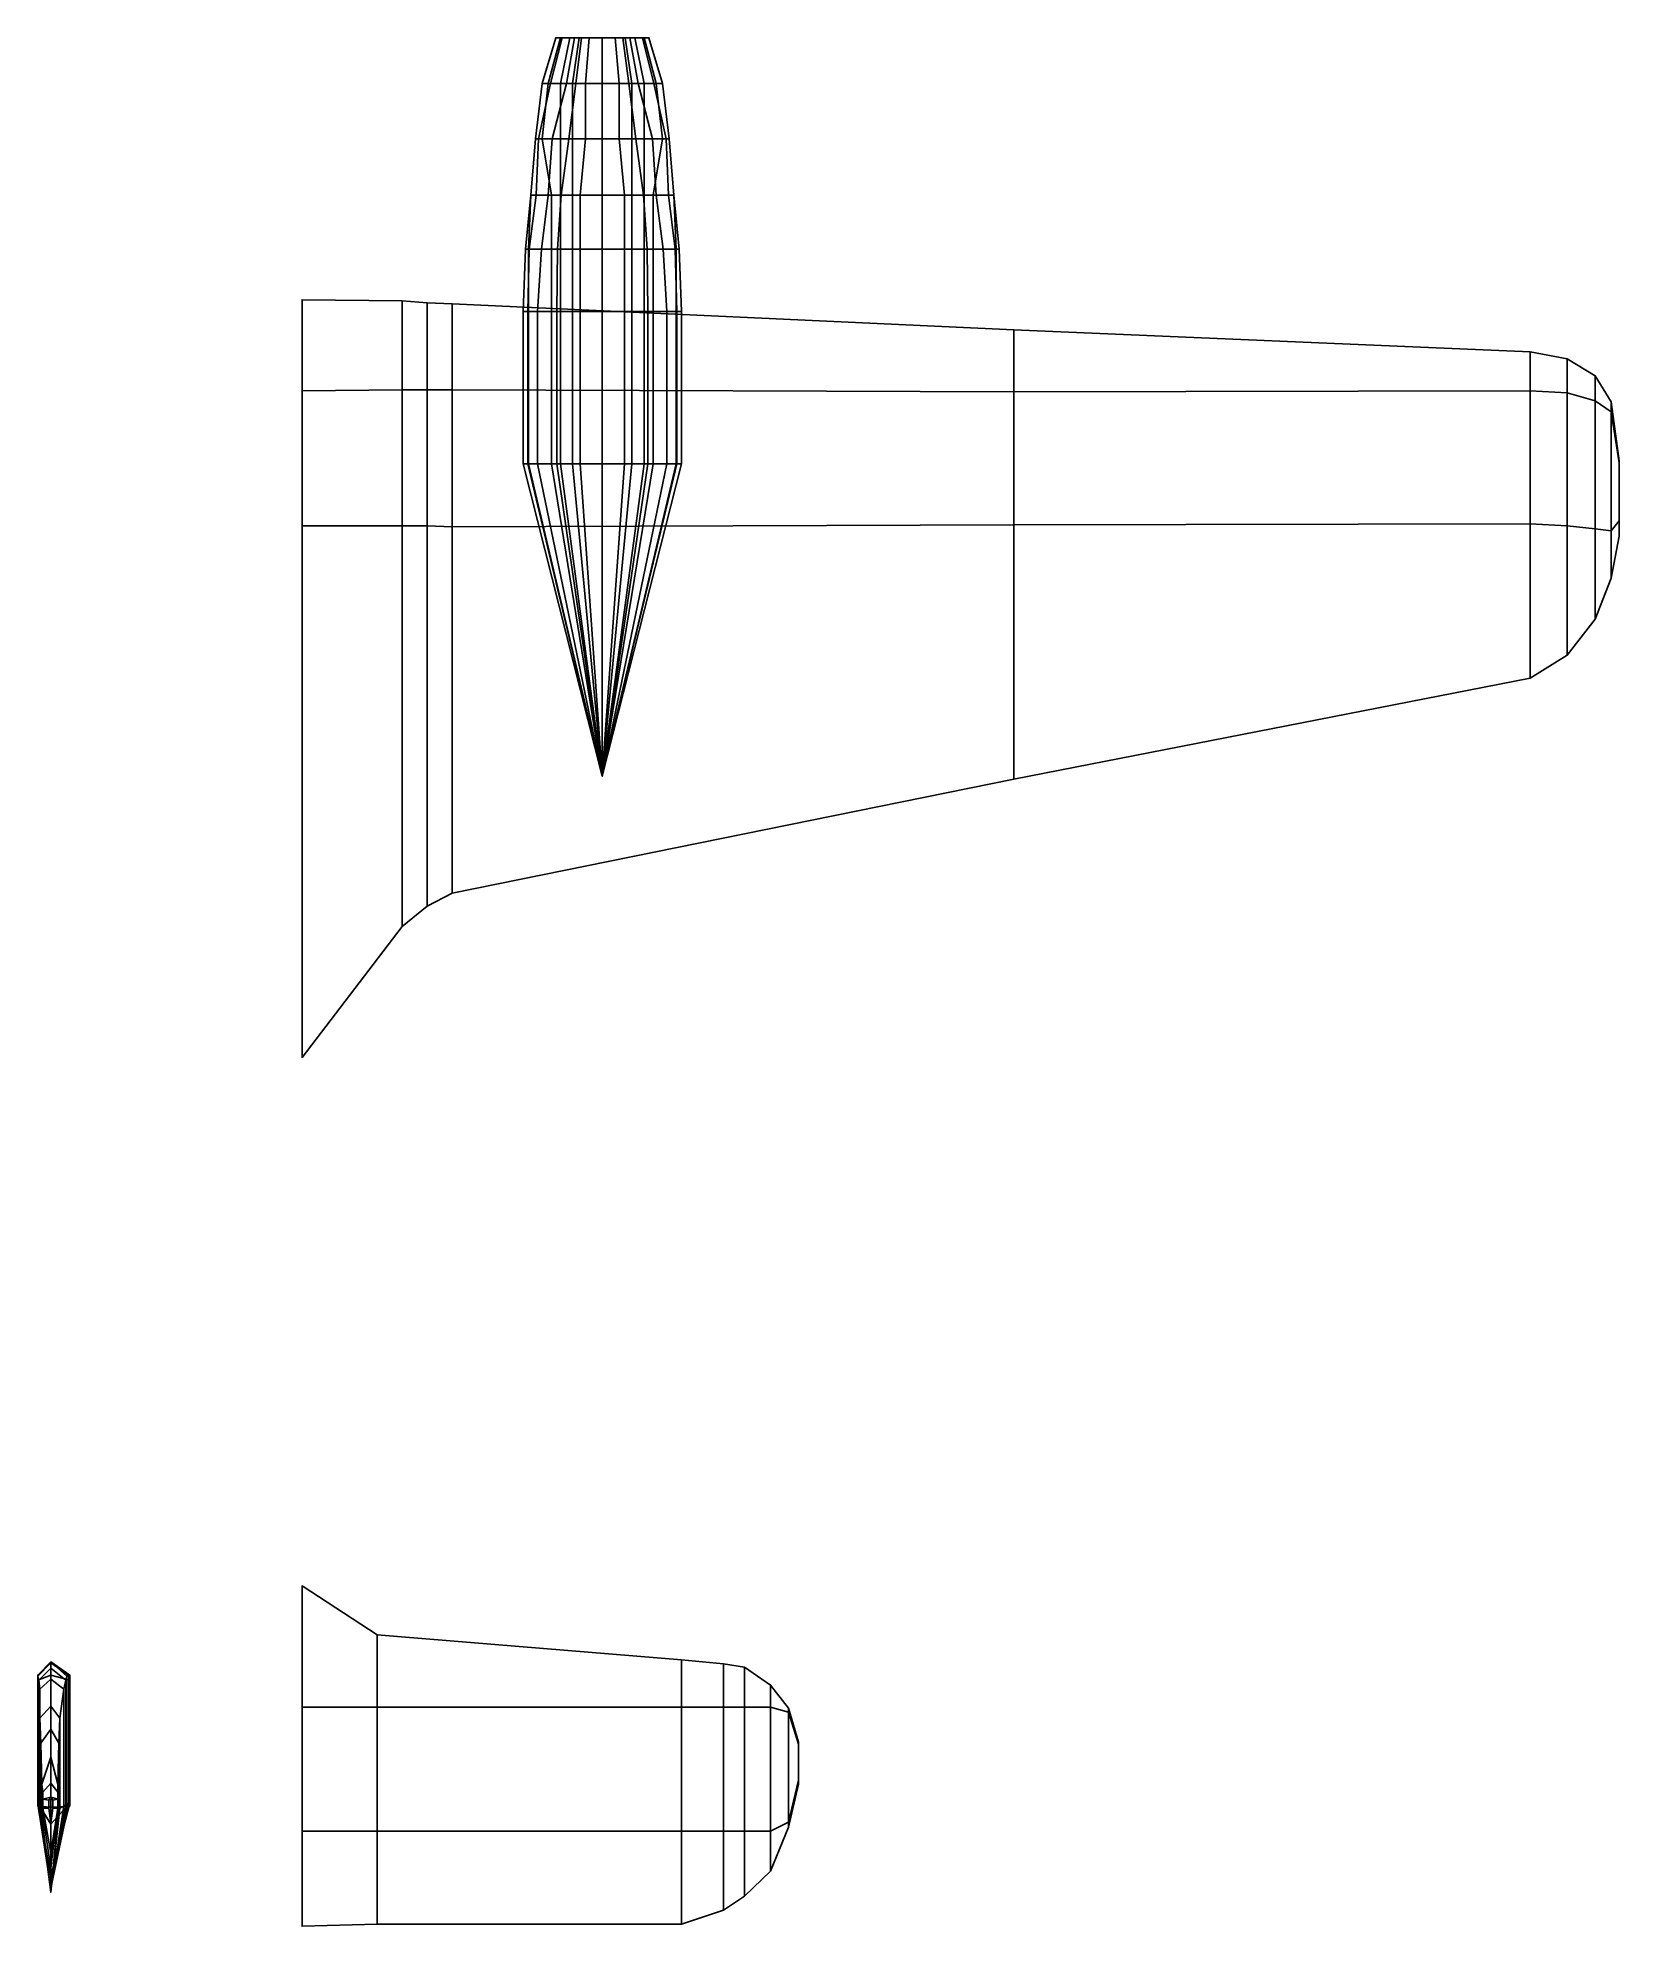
# Model space of a CAD drawing. Extents: x -2.6 to 13.2, y -10.6 to 8.2.
import ezdxf

# ---------------------------------------------------------------- set-up
doc = ezdxf.new("R2010")
doc.units = 0
doc.layers.add('W1', color=5, linetype='CONTINUOUS')

msp = doc.modelspace()

# ---------------------------------------------------------------- linework, layer by layer
at = {"layer": 'W1'}
for points in [[(2.460613, 7.782092999999997, -0.9958330000000024), (2.399837000000001, 7.782092999999997, -0.8818780000000007), (2.534873675, 8.237912999999997, -0.8824477750000008), (2.581975074999999, 8.237912999999997, -0.9707629000000029)], [(2.399837000000001, 7.782092999999997, -0.7679229999999992), (2.483404000000001, 7.782092999999997, -0.4640430000000002), (2.599638099999999, 8.237912999999997, -0.5586256500000011), (2.534873675, 8.237912999999997, -0.7941326500000001)], [(2.399837000000001, 7.782092999999997, -0.8818780000000007), (2.399837000000001, 7.782092999999997, -0.7679229999999992), (2.534873675, 8.237912999999997, -0.7941326500000001), (2.534873675, 8.237912999999997, -0.8824477750000008)], [(2.582165, 7.782092999999997, -1.330101), (2.460613, 7.782092999999997, -0.9958330000000024), (2.581975074999999, 8.237912999999997, -0.9707629000000029), (2.676177875000001, 8.237912999999997, -1.059078025000002)], [(2.483404000000001, 7.782092999999997, -0.4640430000000002), (2.642941000000001, 7.782092999999997, -0.1221780000000007), (2.723279275000002, 8.237912999999997, -0.2936802750000018), (2.599638099999999, 8.237912999999997, -0.5586256500000011)], [(2.534873675, 8.237912999999997, -0.7941326500000001), (2.599638099999999, 8.237912999999997, -0.5586256500000011), (3.400361899999996, 8.237912999999997, -0.5586256499999939), (3.465126325, 8.237912999999997, -0.7941326500000001)], [(2.534873675, 8.237912999999997, -0.8824477750000008), (2.534873675, 8.237912999999997, -0.7941326500000001), (3.46512632499999, 8.237912999999997, -0.7941326499999818), (3.465126325, 8.237912999999997, -0.8824477750000008)], [(2.581975074999999, 8.237912999999997, -0.9707629000000029), (2.534873675000011, 8.237912999999997, -0.8824477750000008), (3.465126325, 8.237912999999997, -0.8824477749999825), (3.418024925000001, 8.237912999999997, -0.9707629000000014)], [(2.676177875000001, 8.237912999999997, -1.059078025000002), (2.581975074999999, 8.237912999999997, -0.9707629000000029), (3.418024925000001, 8.237912999999997, -0.9707629000000014), (3.323822124999951, 8.237912999999997, -1.05907802500002)], [(2.703717, 7.782092999999997, -1.398474), (2.582165, 7.782092999999997, -1.330101), (2.676177875000001, 8.237912999999997, -1.059078025000002), (2.770380675, 8.237912999999997, -1.10029175)], [(2.599638099999999, 8.237912999999997, -0.5586256500000011), (2.723279275000002, 8.237912999999997, -0.2936802750000018), (3.276720724999999, 8.237912999999997, -0.2936802750000018), (3.400361900000004, 8.237912999999997, -0.5586256500000122)], [(2.642941000000001, 7.782092999999997, -0.1221780000000007), (2.734104999999999, 7.782092999999997, -0.0006260000000006), (2.793931374999999, 8.237912999999997, -0.1994774750000014), (2.723279275000002, 8.237912999999997, -0.2936802750000018)], [(2.770380675, 8.237912999999997, -1.10029175), (2.676177875000001, 8.237912999999997, -1.059078025000002), (3.323822124999972, 8.237912999999997, -1.059078025), (3.229619325000001, 8.237912999999997, -1.10029175)], [(3, 7.782092999999997, -1.428861999999999), (2.703717, 7.782092999999997, -1.398474), (2.770380675, 8.237912999999997, -1.10029175), (3, 8.237912999999997, -1.123842449999999)], [(2.723279275, 8.237912999999997, -0.2936802750000052), (2.793931374999999, 8.237912999999997, -0.1994774750000014), (3.206068625000002, 8.237912999999997, -0.1994774750000014), (3.276720725000002, 8.237912999999997, -0.2936802750000129)], [(2.87047115, 8.237912999999997, -0.1582637500000017), (2.793931374999999, 8.237912999999997, -0.1994774750000014), (2.734104999999999, 7.782092999999997, -0.0006260000000006), (2.832866000000001, 7.782092999999997, 0.0525529999999996)], [(3, 8.237912999999997, -1.123842449999999), (2.770380674999814, 8.237912999999997, -1.100291749999981), (3.229619325000046, 8.237912999999997, -1.10029174999998), (3, 8.237912999999997, -1.123842449999999)], [(2.793931374999999, 8.237912999999997, -0.1994774750000014), (2.87047115, 8.237912999999997, -0.1582637500000017), (3.129528850000001, 8.237912999999997, -0.1582637500000017), (3.20606862500001, 8.237912999999997, -0.1994774750000125)], [(2.999999999999998, 8.237912999999997, -0.1288253750000001), (2.87047115, 8.237912999999997, -0.1582637500000017), (2.832866000000001, 7.782092999999997, 0.0525529999999996), (2.999999999999998, 7.782092999999997, 0.0905380000000002)], [(2.870471149999982, 8.237912999999997, -0.1582637500000058), (2.999999999999998, 8.237912999999997, -0.1288253750000001), (2.999999999999998, 8.237912999999997, -0.1288253750000001), (3.129528850000022, 8.237912999999997, -0.1582637500000128)], [(3, 8.237912999999997, -1.123842449999999), (3.229619325000001, 8.237912999999997, -1.10029175), (3.296283000000001, 7.782092999999997, -1.398474), (3, 7.782092999999997, -1.428861999999999)], [(2.999999999999998, 7.782092999999997, 0.0905380000000002), (3.167133999999999, 7.782092999999997, 0.0525529999999996), (3.129528850000001, 8.237912999999997, -0.1582637500000017), (2.999999999999998, 8.237912999999997, -0.1288253750000001)], [(3.167133999999999, 7.782092999999997, 0.0525529999999996), (3.265895000000002, 7.782092999999997, -0.0006260000000006), (3.206068625000002, 8.237912999999997, -0.1994774750000014), (3.129528850000001, 8.237912999999997, -0.1582637500000017)], [(3.276720724999999, 8.237912999999997, -0.2936802750000018), (3.206068625000002, 8.237912999999997, -0.1994774750000014), (3.265895000000002, 7.782092999999997, -0.0006260000000006), (3.357059, 7.782092999999997, -0.1221780000000007)], [(3.229619325000001, 8.237912999999997, -1.10029175), (3.323822125, 8.237912999999997, -1.059078024999999), (3.417835000000001, 7.782092999999997, -1.330101), (3.296283000000001, 7.782092999999997, -1.398474)], [(3.400361900000001, 8.237912999999997, -0.5586256500000011), (3.276720724999999, 8.237912999999997, -0.2936802750000018), (3.357059, 7.782092999999997, -0.1221780000000007), (3.516596, 7.782092999999997, -0.4640430000000002)], [(3.323822125, 8.237912999999997, -1.059078024999999), (3.418024925000002, 8.237912999999997, -0.9707629000000002), (3.539387000000001, 7.782092999999997, -0.9958329999999996), (3.417835000000001, 7.782092999999997, -1.330101)], [(3.465126325, 8.237912999999997, -0.7941326500000001), (3.400361900000001, 8.237912999999997, -0.5586256500000011), (3.516596, 7.782092999999997, -0.4640430000000002), (3.600163, 7.782092999999997, -0.7679229999999992)], [(3.418024925000002, 8.237912999999997, -0.9707629000000002), (3.465126325, 8.237912999999997, -0.8824477750000008), (3.600163, 7.782092999999997, -0.8818780000000007), (3.539387000000001, 7.782092999999997, -0.9958329999999996)], [(3.465126325, 8.237912999999997, -0.8824477750000008), (3.465126325, 8.237912999999997, -0.7941326500000001), (3.600163, 7.782092999999997, -0.7679229999999992), (3.600163, 7.782092999999997, -0.8818780000000007)], [(2.399837000000001, 7.227511999999999, -1.109787999999998), (2.331464000000001, 7.227511999999999, -0.9350570000000008), (2.399837000000001, 7.782092999999997, -0.8818780000000007), (2.460613, 7.782092999999997, -0.9958330000000024)], [(2.331464000000001, 7.227511999999999, -0.9350570000000008), (2.331464000000001, 7.227511999999999, -0.5704010000000006), (2.399837000000001, 7.782092999999997, -0.7679229999999992), (2.399837000000001, 7.782092999999997, -0.8818780000000007)], [(2.331464000000001, 7.227511999999999, -0.5704010000000006), (2.361852, 7.227511999999999, -0.3272970000000003), (2.483404000000001, 7.782092999999997, -0.4640430000000002), (2.399837000000001, 7.782092999999997, -0.7679229999999992)], [(2.361852, 7.227511999999999, -0.3272970000000003), (2.498598, 7.227511999999999, -0.0234169999999988), (2.642941000000001, 7.782092999999997, -0.1221780000000007), (2.483404000000001, 7.782092999999997, -0.4640430000000002)], [(2.582165, 7.227511999999999, -1.352892), (2.399837000000001, 7.227511999999999, -1.109787999999998), (2.460613, 7.782092999999997, -0.9958330000000024), (2.582165, 7.782092999999997, -1.330101)], [(2.498598, 7.227511999999999, -0.0234169999999988), (2.665732, 7.227511999999999, 0.1513140000000015), (2.734104999999999, 7.782092999999997, -0.0006260000000006), (2.642941000000001, 7.782092999999997, -0.1221780000000007)], [(2.703717, 7.227511999999999, -1.383280000000001), (2.582165, 7.227511999999999, -1.352892), (2.582165, 7.782092999999997, -1.330101), (2.703717, 7.782092999999997, -1.398474)], [(2.832866000000001, 7.782092999999997, 0.0525529999999996), (2.734104999999999, 7.782092999999997, -0.0006260000000006), (2.665732, 7.227511999999999, 0.1513140000000015), (2.832866000000001, 7.227511999999999, 0.2348810000000011)], [(3, 7.227511999999999, -1.398474), (2.703717, 7.227511999999999, -1.383280000000001), (2.703717, 7.782092999999997, -1.398474), (3, 7.782092999999997, -1.428861999999999)], [(2.999999999999998, 7.782092999999997, 0.0905380000000002), (2.832866000000001, 7.782092999999997, 0.0525529999999996), (2.832866000000001, 7.227511999999999, 0.2348810000000011), (2.999999999999998, 7.227511999999999, 0.2576719999999994)], [(2.999999999999998, 7.227511999999999, 0.2576719999999994), (3.167133999999999, 7.227511999999999, 0.2348810000000011), (3.167133999999999, 7.782092999999997, 0.0525529999999996), (2.999999999999998, 7.782092999999997, 0.0905380000000002)], [(3, 7.782092999999997, -1.428861999999999), (3.296283000000001, 7.782092999999997, -1.398474), (3.296283000000001, 7.227511999999999, -1.383280000000001), (3, 7.227511999999999, -1.398474)], [(3.167133999999999, 7.227511999999999, 0.2348810000000011), (3.334268000000001, 7.227511999999999, 0.1513140000000015), (3.265895000000002, 7.782092999999997, -0.0006260000000006), (3.167133999999999, 7.782092999999997, 0.0525529999999996)], [(3.357059, 7.782092999999997, -0.1221780000000007), (3.265895000000002, 7.782092999999997, -0.0006260000000006), (3.334268000000001, 7.227511999999999, 0.1513140000000015), (3.501402000000001, 7.227511999999997, -0.0234169999999988)], [(3.296283000000001, 7.782092999999997, -1.398474), (3.417835000000001, 7.782092999999997, -1.330101), (3.417835000000001, 7.227511999999999, -1.352892), (3.296283000000001, 7.227511999999999, -1.383280000000001)], [(3.516596, 7.782092999999997, -0.4640430000000002), (3.357059, 7.782092999999997, -0.1221780000000007), (3.501402000000001, 7.227511999999997, -0.0234169999999988), (3.638148000000001, 7.227511999999996, -0.3272970000000003)], [(3.417835000000001, 7.782092999999997, -1.330101), (3.539387000000001, 7.782092999999997, -0.9958329999999996), (3.600163, 7.227511999999997, -1.109787999999998), (3.417835000000001, 7.227511999999999, -1.352892)], [(3.600163, 7.782092999999997, -0.7679229999999992), (3.516596, 7.782092999999997, -0.4640430000000002), (3.638148000000001, 7.227511999999996, -0.3272970000000003), (3.668536, 7.227511999999996, -0.5704010000000006)], [(3.539387000000001, 7.782092999999997, -0.9958329999999996), (3.600163, 7.782092999999997, -0.8818780000000007), (3.668536, 7.227511999999996, -0.9350570000000008), (3.600163, 7.227511999999997, -1.109787999999998)], [(3.600163, 7.782092999999997, -0.8818780000000007), (3.600163, 7.782092999999997, -0.7679229999999992), (3.668536, 7.227511999999996, -0.5704010000000006), (3.668536, 7.227511999999996, -0.9350570000000008)], [(2.491001000000002, 6.665333999999998, -1.322503999999999), (2.285882000000002, 6.665333999999998, -1.018624), (2.331464000000001, 7.227511999999999, -0.9350570000000008), (2.399837000000001, 7.227511999999999, -1.109787999999998)], [(2.285882000000002, 6.665333999999998, -1.018624), (2.285882000000002, 6.665333999999998, -0.6539680000000004), (2.331464000000001, 7.227511999999999, -0.5704010000000006), (2.331464000000001, 7.227511999999999, -0.9350570000000008)], [(2.285882000000002, 6.665333999999998, -0.6539680000000004), (2.339061000000002, 6.665333999999998, -0.312102999999998), (2.361852, 7.227511999999999, -0.3272970000000003), (2.331464000000001, 7.227511999999999, -0.5704010000000006)], [(2.339061000000002, 6.665333999999998, -0.312102999999998), (2.460613000000003, 6.665333999999998, 0.0297620000000015), (2.498598, 7.227511999999999, -0.0234169999999988), (2.361852, 7.227511999999999, -0.3272970000000003)], [(2.582165000000003, 6.665333999999998, -1.368085999999998), (2.491001000000002, 6.665333999999998, -1.322503999999999), (2.399837000000001, 7.227511999999999, -1.109787999999998), (2.582165, 7.227511999999999, -1.352892)], [(2.460613000000003, 6.665333999999998, 0.0297620000000015), (2.589762000000003, 6.665333999999998, 0.1968960000000006), (2.665732, 7.227511999999999, 0.1513140000000015), (2.498598, 7.227511999999999, -0.0234169999999988)], [(2.703717000000002, 6.665333999999998, -1.398474), (2.582165000000003, 6.665333999999998, -1.368085999999998), (2.582165, 7.227511999999999, -1.352892), (2.703717, 7.227511999999999, -1.383280000000001)], [(2.832866000000001, 7.227511999999999, 0.2348810000000011), (2.665732, 7.227511999999999, 0.1513140000000015), (2.589762000000003, 6.665333999999998, 0.1968960000000006), (2.779687000000004, 6.665333999999998, 0.3108509999999995)], [(3, 6.665333999999998, -1.421264999999998), (2.703717000000002, 6.665333999999998, -1.398474), (2.703717, 7.227511999999999, -1.383280000000001), (3, 7.227511999999999, -1.398474)], [(3.000000000000003, 7.227511999999999, 0.2576719999999994), (2.832866000000001, 7.227511999999999, 0.2348810000000011), (2.779687000000004, 6.665333999999998, 0.3108509999999995), (2.999999999999995, 6.665333999999998, 0.3564330000000013)], [(3, 7.227511999999999, -1.398474), (3.296283000000001, 7.227511999999999, -1.383280000000001), (3.296282999999998, 6.665333999999998, -1.398474), (3, 6.665333999999998, -1.421264999999998)], [(2.999999999999995, 6.665333999999998, 0.3564330000000013), (3.220312999999997, 6.665333999999998, 0.3108509999999995), (3.167133999999999, 7.227511999999999, 0.2348810000000011), (3.000000000000003, 7.227511999999999, 0.2576719999999994)], [(3.220312999999997, 6.665333999999998, 0.3108509999999995), (3.410237999999997, 6.665333999999998, 0.1968960000000006), (3.334268000000001, 7.227511999999999, 0.1513140000000015), (3.167133999999999, 7.227511999999999, 0.2348810000000011)], [(3.296283000000001, 7.227511999999999, -1.383280000000001), (3.417835000000001, 7.227511999999999, -1.352892), (3.417834999999998, 6.665333999999998, -1.368085999999998), (3.296282999999998, 6.665333999999998, -1.398474)], [(3.501402000000001, 7.227511999999997, -0.0234169999999988), (3.334268000000001, 7.227511999999999, 0.1513140000000015), (3.410237999999997, 6.665333999999998, 0.1968960000000006), (3.539386999999998, 6.665333999999998, 0.0297620000000015)], [(3.417835000000001, 7.227511999999999, -1.352892), (3.600163, 7.227511999999997, -1.109787999999998), (3.508998999999999, 6.665333999999998, -1.322503999999999), (3.417834999999998, 6.665333999999998, -1.368085999999998)], [(3.638148000000001, 7.227511999999996, -0.3272970000000003), (3.501402000000001, 7.227511999999997, -0.0234169999999988), (3.539386999999998, 6.665333999999998, 0.0297620000000015), (3.660938999999999, 6.665333999999997, -0.312102999999998)], [(3.600163, 7.227511999999997, -1.109787999999998), (3.668536, 7.227511999999996, -0.9350570000000008), (3.714117999999999, 6.665333999999997, -1.018624), (3.508998999999999, 6.665333999999998, -1.322503999999999)], [(3.668536, 7.227511999999996, -0.5704010000000006), (3.638148000000001, 7.227511999999996, -0.3272970000000003), (3.660938999999999, 6.665333999999997, -0.312102999999998), (3.714117999999999, 6.665333999999997, -0.6539680000000004)], [(3.668536, 7.227511999999996, -0.9350570000000008), (3.668536, 7.227511999999996, -0.5704010000000006), (3.714117999999999, 6.665333999999997, -0.6539680000000004), (3.714117999999999, 6.665333999999997, -1.018624)], [(2.263091000000004, 6.125946999999997, -1.033818), (2.232703000000002, 6.125946999999997, -0.6691619999999999), (2.285882000000002, 6.665333999999998, -0.6539680000000004), (2.285882000000002, 6.665333999999998, -1.018624)], [(2.232703000000002, 6.125946999999997, -0.6691619999999999), (2.270688000000002, 6.125946999999997, -0.3272969999999977), (2.339061000000002, 6.665333999999998, -0.312102999999998), (2.285882000000002, 6.665333999999998, -0.6539680000000004)], [(2.491001000000002, 6.125946999999997, -1.337697999999999), (2.263091000000004, 6.125946999999997, -1.033818), (2.285882000000002, 6.665333999999998, -1.018624), (2.491001000000002, 6.665333999999998, -1.322503999999999)], [(2.270688000000002, 6.125946999999997, -0.3272969999999977), (2.392240000000002, 6.125946999999997, 0.0145680000000018), (2.460613000000003, 6.665333999999998, 0.0297620000000015), (2.339061000000002, 6.665333999999998, -0.312102999999998)], [(2.392240000000002, 6.125946999999997, 0.0145680000000018), (2.551777000000003, 6.125946999999997, 0.2272839999999999), (2.589762000000003, 6.665333999999998, 0.1968960000000006), (2.460613000000003, 6.665333999999998, 0.0297620000000015)], [(2.582165000000003, 6.125946999999997, -1.413668), (2.491001000000002, 6.125946999999997, -1.337697999999999), (2.491001000000002, 6.665333999999998, -1.322503999999999), (2.582165000000003, 6.665333999999998, -1.368085999999998)], [(2.779687000000004, 6.665333999999998, 0.3108509999999995), (2.589762000000003, 6.665333999999998, 0.1968960000000006), (2.551777000000003, 6.125946999999997, 0.2272839999999999), (2.779687000000004, 6.125946999999997, 0.3716270000000009)], [(2.703717000000002, 6.125946999999997, -1.451652999999997), (2.582165000000003, 6.125946999999997, -1.413668), (2.582165000000003, 6.665333999999998, -1.368085999999998), (2.703717000000002, 6.665333999999998, -1.398474)], [(2.999999999999998, 6.125946999999997, -1.482040999999999), (2.703717000000002, 6.125946999999997, -1.451652999999997), (2.703717000000002, 6.665333999999998, -1.398474), (2.999999999999998, 6.665333999999998, -1.421264999999998)], [(3.000000000000006, 6.665333999999998, 0.3564330000000013), (2.779687000000004, 6.665333999999998, 0.3108509999999995), (2.779687000000004, 6.125946999999997, 0.3716270000000009), (3.000000000000006, 6.125946999999997, 0.4096120000000015)], [(2.999999999999998, 6.665333999999998, -1.421264999999998), (3.296282999999998, 6.665333999999998, -1.398474), (3.296282999999998, 6.125946999999997, -1.451652999999997), (2.999999999999998, 6.125946999999997, -1.482040999999999)], [(3.000000000000006, 6.125946999999997, 0.4096120000000015), (3.220312999999997, 6.125946999999997, 0.3716270000000009), (3.220312999999997, 6.665333999999998, 0.3108509999999995), (3.000000000000006, 6.665333999999998, 0.3564330000000013)], [(3.220312999999997, 6.125946999999997, 0.3716270000000009), (3.448222999999997, 6.125946999999997, 0.2272839999999999), (3.410237999999997, 6.665333999999998, 0.1968960000000006), (3.220312999999997, 6.665333999999998, 0.3108509999999995)], [(3.296282999999998, 6.665333999999998, -1.398474), (3.417834999999998, 6.665333999999998, -1.368085999999998), (3.417834999999998, 6.125946999999997, -1.413668), (3.296282999999998, 6.125946999999997, -1.451652999999997)], [(3.539386999999998, 6.665333999999998, 0.0297620000000015), (3.410237999999997, 6.665333999999998, 0.1968960000000006), (3.448222999999997, 6.125946999999997, 0.2272839999999999), (3.607759999999998, 6.125946999999997, 0.0145680000000018)], [(3.417834999999998, 6.665333999999998, -1.368085999999998), (3.508998999999999, 6.665333999999998, -1.322503999999999), (3.508998999999999, 6.125946999999997, -1.337697999999999), (3.417834999999998, 6.125946999999997, -1.413668)], [(3.508998999999999, 6.665333999999998, -1.322503999999999), (3.714117999999999, 6.665333999999997, -1.018624), (3.736908999999997, 6.125946999999996, -1.033818), (3.508998999999999, 6.125946999999997, -1.337697999999999)], [(3.660938999999999, 6.665333999999997, -0.312102999999998), (3.539386999999998, 6.665333999999998, 0.0297620000000015), (3.607759999999998, 6.125946999999997, 0.0145680000000018), (3.729311999999999, 6.125946999999996, -0.3272969999999977)], [(3.714117999999999, 6.665333999999997, -0.6539680000000004), (3.660938999999999, 6.665333999999997, -0.312102999999998), (3.729311999999999, 6.125946999999996, -0.3272969999999977), (3.767296999999999, 6.125946999999996, -0.6691619999999999)], [(3.714117999999999, 6.665333999999997, -1.018624), (3.714117999999999, 6.665333999999997, -0.6539680000000004), (3.767296999999999, 6.125946999999996, -0.6691619999999999), (3.736908999999997, 6.125946999999996, -1.033818)], [(2.263091000000004, 5.502992999999997, -1.071803), (2.209912000000004, 5.502992999999997, -0.7071470000000005), (2.232703000000002, 6.125946999999997, -0.6691619999999999), (2.263091000000004, 6.125946999999997, -1.033818)], [(2.209912000000004, 5.502992999999997, -0.7071470000000005), (2.255494000000003, 5.502992999999997, -0.3652819999999983), (2.270688000000002, 6.125946999999997, -0.3272969999999977), (2.232703000000002, 6.125946999999997, -0.6691619999999999)], [(2.255494000000003, 5.502992999999997, -0.3652819999999983), (2.354255000000002, 5.502992999999997, -0.0234169999999988), (2.392240000000002, 6.125946999999997, 0.0145680000000018), (2.270688000000002, 6.125946999999997, -0.3272969999999977)], [(2.491001000000002, 5.502992999999997, -1.375682999999999), (2.263091000000004, 5.502992999999997, -1.071803), (2.263091000000004, 6.125946999999997, -1.033818), (2.491001000000002, 6.125946999999997, -1.337697999999999)], [(2.354255000000002, 5.502992999999997, -0.0234169999999988), (2.544180000000002, 5.502992999999997, 0.2500750000000008), (2.551777000000003, 6.125946999999997, 0.2272839999999999), (2.392240000000002, 6.125946999999997, 0.0145680000000018)], [(2.582165000000003, 5.502992999999997, -1.451653), (2.491001000000002, 5.502992999999997, -1.375682999999999), (2.491001000000002, 6.125946999999997, -1.337697999999999), (2.582165000000003, 6.125946999999997, -1.413668)], [(2.779687000000004, 6.125946999999997, 0.3716270000000009), (2.551777000000003, 6.125946999999997, 0.2272839999999999), (2.544180000000002, 5.502992999999997, 0.2500750000000008), (2.779687000000004, 5.502992999999997, 0.4096120000000015)], [(2.703717000000002, 5.502992999999997, -1.489637999999998), (2.582165000000003, 5.502992999999997, -1.451653), (2.582165000000003, 6.125946999999997, -1.413668), (2.703717000000002, 6.125946999999997, -1.451652999999997)], [(3.000000000000003, 5.502992999999997, -1.520026), (2.703717000000002, 5.502992999999997, -1.489637999999998), (2.703717000000002, 6.125946999999997, -1.451652999999997), (3.000000000000003, 6.125946999999997, -1.482040999999999)], [(3.000000000000006, 6.125946999999997, 0.4096120000000015), (2.779687000000004, 6.125946999999997, 0.3716270000000009), (2.779687000000004, 5.502992999999997, 0.4096120000000015), (2.999999999999995, 5.502992999999997, 0.4400000000000009)], [(3.000000000000003, 6.125946999999997, -1.482040999999999), (3.296282999999998, 6.125946999999997, -1.451652999999997), (3.296282999999998, 5.502992999999997, -1.489637999999998), (3.000000000000003, 5.502992999999997, -1.520026)], [(2.999999999999995, 5.502992999999997, 0.4400000000000009), (3.220312999999997, 5.502992999999997, 0.4096120000000015), (3.220312999999997, 6.125946999999997, 0.3716270000000009), (3.000000000000006, 6.125946999999997, 0.4096120000000015)], [(3.220312999999997, 5.502992999999997, 0.4096120000000015), (3.455819999999999, 5.502992999999997, 0.2500750000000008), (3.448222999999997, 6.125946999999997, 0.2272839999999999), (3.220312999999997, 6.125946999999997, 0.3716270000000009)], [(3.296282999999998, 6.125946999999997, -1.451652999999997), (3.417834999999998, 6.125946999999997, -1.413668), (3.417834999999998, 5.502992999999997, -1.451653), (3.296282999999998, 5.502992999999997, -1.489637999999998)], [(3.417834999999998, 6.125946999999997, -1.413668), (3.508998999999999, 6.125946999999997, -1.337697999999999), (3.508998999999999, 5.502992999999997, -1.375682999999999), (3.417834999999998, 5.502992999999997, -1.451653)], [(3.607759999999998, 6.125946999999997, 0.0145680000000018), (3.448222999999997, 6.125946999999997, 0.2272839999999999), (3.455819999999999, 5.502992999999997, 0.2500750000000008), (3.645744999999998, 5.502992999999996, -0.0234169999999988)], [(3.508998999999999, 6.125946999999997, -1.337697999999999), (3.736908999999997, 6.125946999999996, -1.033818), (3.736908999999997, 5.502992999999996, -1.071803), (3.508998999999999, 5.502992999999997, -1.375682999999999)], [(3.729311999999999, 6.125946999999996, -0.3272969999999977), (3.607759999999998, 6.125946999999997, 0.0145680000000018), (3.645744999999998, 5.502992999999996, -0.0234169999999988), (3.744505999999998, 5.502992999999996, -0.3652819999999983)], [(3.767296999999999, 6.125946999999996, -0.6691619999999999), (3.729311999999999, 6.125946999999996, -0.3272969999999977), (3.744505999999998, 5.502992999999996, -0.3652819999999983), (3.790087999999997, 5.502992999999996, -0.7071470000000005)], [(3.736908999999997, 6.125946999999996, -1.033818), (3.767296999999999, 6.125946999999996, -0.6691619999999999), (3.790087999999997, 5.502992999999996, -0.7071470000000005), (3.736908999999997, 5.502992999999996, -1.071803)], [(1.000000000000001, 5.61, 0.0099999999999989), (1.6e-15, 5.62, 0.0099999999999989), (1.5e-15, 4.709999999999999, 0.4399999999999978), (1.000000000000001, 4.719999999999999, 0.4399999999999978)], [(1.000000000000001, 4.719999999999999, -0.7200000000000025), (1.5e-15, 4.709999999999999, -0.7600000000000035), (1.6e-15, 5.62, 0.0099999999999989), (1.000000000000001, 5.61, 0.0099999999999989)], [(1.250000000000001, 5.589999999999999, 0.0099999999999989), (1.000000000000001, 5.61, 0.0099999999999989), (1.000000000000001, 4.719999999999999, 0.4399999999999978), (1.250000000000001, 4.719999999999999, 0.4399999999999978)], [(1.250000000000001, 4.719999999999999, -0.7100000000000019), (1.000000000000001, 4.719999999999999, -0.7200000000000025), (1.000000000000001, 5.61, 0.0099999999999989), (1.250000000000001, 5.589999999999999, 0.0099999999999989)], [(1.500000000000001, 5.58, 0.0099999999999989), (1.250000000000001, 5.589999999999999, 0.0099999999999989), (1.250000000000001, 4.719999999999999, 0.4399999999999978), (1.500000000000001, 4.719999999999999, 0.4399999999999978)], [(1.500000000000001, 4.719999999999999, -0.700000000000002), (1.250000000000001, 4.719999999999999, -0.7100000000000019), (1.250000000000001, 5.589999999999999, 0.0099999999999989), (1.500000000000001, 5.58, 0.0099999999999989)], [(7.110000000000001, 5.319999999999999, 0.1899999999999995), (1.500000000000001, 5.58, 0.0099999999999989), (1.500000000000001, 4.719999999999999, 0.4399999999999978), (7.110000000000001, 4.699999999999999, 0.5400000000000001)], [(7.110000000000001, 4.699999999999999, -0.2199999999999997), (1.500000000000001, 4.719999999999999, -0.700000000000002), (1.500000000000001, 5.58, 0.0099999999999989), (7.110000000000001, 5.319999999999999, 0.1899999999999995)], [(2.209912000000004, 3.979999999999999, -0.7071470000000005), (2.255494000000002, 3.979999999999999, -0.3652819999999983), (2.255494000000003, 5.502992999999997, -0.3652819999999983), (2.209912000000004, 5.502992999999997, -0.7071470000000005)], [(2.263091000000004, 3.979999999999999, -1.071803), (2.209912000000004, 3.979999999999999, -0.7071470000000005), (2.209912000000004, 5.502992999999997, -0.7071470000000005), (2.263091000000004, 5.502992999999997, -1.071803)], [(2.255494000000002, 3.979999999999999, -0.3652819999999983), (2.354255000000002, 3.979999999999999, -0.0234169999999988), (2.354255000000002, 5.502992999999997, -0.0234169999999988), (2.255494000000003, 5.502992999999997, -0.3652819999999983)], [(2.491001000000002, 3.979999999999999, -1.375682999999999), (2.263091000000004, 3.979999999999999, -1.071803), (2.263091000000004, 5.502992999999997, -1.071803), (2.491001000000002, 5.502992999999997, -1.375682999999999)], [(2.354255000000002, 3.979999999999999, -0.0234169999999988), (2.544180000000002, 3.979999999999999, 0.2500750000000008), (2.544180000000002, 5.502992999999997, 0.2500750000000008), (2.354255000000002, 5.502992999999997, -0.0234169999999988)], [(2.582165000000002, 3.979999999999999, -1.451653), (2.491001000000002, 3.979999999999999, -1.375682999999999), (2.491001000000002, 5.502992999999997, -1.375682999999999), (2.582165000000003, 5.502992999999997, -1.451653)], [(2.779687000000004, 5.502992999999997, 0.4096120000000015), (2.544180000000002, 5.502992999999997, 0.2500750000000008), (2.544180000000002, 3.979999999999999, 0.2500750000000008), (2.779687000000004, 3.979999999999999, 0.4096120000000015)], [(2.703717000000002, 3.979999999999999, -1.489637999999998), (2.582165000000002, 3.979999999999999, -1.451653), (2.582165000000003, 5.502992999999997, -1.451653), (2.703717000000002, 5.502992999999997, -1.489637999999998)], [(2.999999999999997, 3.979999999999999, -1.520026), (2.703717000000002, 3.979999999999999, -1.489637999999998), (2.703717000000002, 5.502992999999997, -1.489637999999998), (2.999999999999998, 5.502992999999997, -1.520026)], [(3.000000000000006, 5.502992999999997, 0.4400000000000009), (2.779687000000004, 5.502992999999997, 0.4096120000000015), (2.779687000000004, 3.979999999999999, 0.4096120000000015), (3.000000000000005, 3.979999999999999, 0.4400000000000009)], [(2.999999999999998, 5.502992999999997, -1.520026), (3.296282999999998, 5.502992999999997, -1.489637999999998), (3.296282999999995, 3.979999999999999, -1.489637999999998), (2.999999999999997, 3.979999999999999, -1.520026)], [(3.000000000000005, 3.979999999999999, 0.4400000000000009), (3.220312999999994, 3.979999999999999, 0.4096120000000015), (3.220312999999997, 5.502992999999997, 0.4096120000000015), (3.000000000000006, 5.502992999999997, 0.4400000000000009)], [(3.220312999999994, 3.979999999999999, 0.4096120000000015), (3.455819999999996, 3.979999999999999, 0.2500750000000008), (3.455819999999999, 5.502992999999997, 0.2500750000000008), (3.220312999999997, 5.502992999999997, 0.4096120000000015)], [(3.296282999999998, 5.502992999999997, -1.489637999999998), (3.417834999999998, 5.502992999999997, -1.451653), (3.417834999999997, 3.979999999999999, -1.451653), (3.296282999999995, 3.979999999999999, -1.489637999999998)], [(3.417834999999998, 5.502992999999997, -1.451653), (3.508998999999999, 5.502992999999997, -1.375682999999999), (3.508998999999996, 3.979999999999999, -1.375682999999999), (3.417834999999997, 3.979999999999999, -1.451653)], [(3.645744999999998, 5.502992999999996, -0.0234169999999988), (3.455819999999999, 5.502992999999997, 0.2500750000000008), (3.455819999999996, 3.979999999999999, 0.2500750000000008), (3.645744999999995, 3.979999999999999, -0.0234169999999988)], [(3.508998999999999, 5.502992999999997, -1.375682999999999), (3.736908999999997, 5.502992999999996, -1.071803), (3.736908999999994, 3.979999999999999, -1.071803), (3.508998999999996, 3.979999999999999, -1.375682999999999)], [(3.744505999999998, 5.502992999999996, -0.3652819999999983), (3.645744999999998, 5.502992999999996, -0.0234169999999988), (3.645744999999995, 3.979999999999999, -0.0234169999999988), (3.744505999999998, 3.979999999999999, -0.3652819999999983)], [(3.736908999999997, 5.502992999999996, -1.071803), (3.790087999999997, 5.502992999999996, -0.7071470000000005), (3.790087999999994, 3.979999999999999, -0.7071470000000005), (3.736908999999994, 3.979999999999999, -1.071803)], [(3.790087999999997, 5.502992999999996, -0.7071470000000005), (3.744505999999998, 5.502992999999996, -0.3652819999999983), (3.744505999999998, 3.979999999999999, -0.3652819999999983), (3.790087999999994, 3.979999999999999, -0.7071470000000005)], [(12.27, 5.099999999999998, 0.7300000000000014), (7.110000000000001, 5.319999999999999, 0.1899999999999995), (7.110000000000001, 4.699999999999999, 0.5400000000000001), (12.27, 4.709999999999998, 0.9100000000000019)], [(12.27, 4.709999999999998, 0.5600000000000014), (7.110000000000001, 4.699999999999999, -0.2199999999999997), (7.110000000000001, 5.319999999999999, 0.1899999999999995), (12.27, 5.099999999999998, 0.7300000000000014)], [(12.64, 5.029999999999998, 0.7800000000000021), (12.27, 5.099999999999998, 0.7300000000000014), (12.27, 4.709999999999998, 0.9100000000000019), (12.64, 4.689999999999998, 0.9300000000000014)], [(12.64, 4.689999999999998, 0.6100000000000012), (12.27, 4.709999999999998, 0.5600000000000014), (12.27, 5.099999999999998, 0.7300000000000014), (12.64, 5.029999999999998, 0.7800000000000021)], [(12.91999999999999, 4.859999999999998, 0.8000000000000015), (12.64, 5.029999999999998, 0.7800000000000021), (12.64, 4.689999999999998, 0.9300000000000014), (12.91999999999999, 4.609999999999998, 0.9100000000000019)], [(12.91999999999999, 4.609999999999998, 0.700000000000002), (12.64, 4.689999999999998, 0.6100000000000012), (12.64, 5.029999999999998, 0.7800000000000021), (12.91999999999999, 4.859999999999998, 0.8000000000000015)], [(1.000000000000001, 4.719999999999999, 0.4399999999999978), (1.5e-15, 4.709999999999999, 0.4399999999999978), (1.3e-15, 3.36, 0.4400000000000004), (1.000000000000001, 3.359999999999999, 0.4400000000000004)], [(1.3e-15, 3.36, -0.7600000000000007), (1.5e-15, 4.709999999999999, -0.7600000000000035), (1.000000000000001, 4.719999999999999, -0.7200000000000025), (1.000000000000001, 3.359999999999999, -0.7199999999999998)], [(1.250000000000001, 4.719999999999999, 0.4399999999999978), (1.000000000000001, 4.719999999999999, 0.4399999999999978), (1.000000000000001, 3.359999999999999, 0.4400000000000004), (1.250000000000001, 3.359999999999999, 0.4400000000000004)], [(1.000000000000001, 3.359999999999999, -0.7199999999999998), (1.000000000000001, 4.719999999999999, -0.7200000000000025), (1.250000000000001, 4.719999999999999, -0.7100000000000019), (1.250000000000001, 3.359999999999999, -0.71)], [(1.500000000000001, 4.719999999999999, 0.4399999999999978), (1.250000000000001, 4.719999999999999, 0.4399999999999978), (1.250000000000001, 3.359999999999999, 0.4400000000000004), (1.500000000000001, 3.35, 0.4400000000000004)], [(1.250000000000001, 3.359999999999999, -0.71), (1.250000000000001, 4.719999999999999, -0.7100000000000019), (1.500000000000001, 4.719999999999999, -0.700000000000002), (1.500000000000001, 3.35, -0.7000000000000002)], [(7.110000000000001, 4.699999999999999, 0.5400000000000001), (1.500000000000001, 4.719999999999999, 0.4399999999999978), (1.500000000000001, 3.35, 0.4400000000000004), (7.11, 3.369999999999999, 0.5400000000000019)], [(1.500000000000001, 3.35, -0.7000000000000002), (1.500000000000001, 4.719999999999999, -0.700000000000002), (7.110000000000001, 4.699999999999999, -0.2199999999999997), (7.11, 3.369999999999999, -0.2199999999999989)], [(13.07999999999999, 4.599999999999998, 0.8200000000000011), (12.91999999999999, 4.859999999999998, 0.8000000000000015), (12.91999999999999, 4.609999999999998, 0.9100000000000019), (13.07999999999999, 4.499999999999998, 0.8900000000000013)], [(13.07999999999999, 4.499999999999998, 0.7700000000000014), (12.91999999999999, 4.609999999999998, 0.700000000000002), (12.91999999999999, 4.859999999999998, 0.8000000000000015), (13.07999999999999, 4.599999999999998, 0.8200000000000011)], [(12.27, 4.709999999999998, 0.9100000000000019), (7.110000000000001, 4.699999999999999, 0.5400000000000001), (7.11, 3.369999999999999, 0.5400000000000019), (12.27, 3.379999999999998, 0.9100000000000028)], [(7.11, 3.369999999999999, -0.2199999999999989), (7.110000000000001, 4.699999999999999, -0.2199999999999997), (12.27, 4.709999999999998, 0.5600000000000014), (12.27, 3.379999999999998, 0.5600000000000023)], [(12.64, 4.689999999999998, 0.9300000000000014), (12.27, 4.709999999999998, 0.9100000000000019), (12.27, 3.379999999999998, 0.9100000000000028), (12.64, 3.359999999999998, 0.9300000000000023)], [(12.27, 3.379999999999998, 0.5600000000000023), (12.27, 4.709999999999998, 0.5600000000000014), (12.64, 4.689999999999998, 0.6100000000000012), (12.64, 3.359999999999998, 0.6100000000000021)], [(12.91999999999999, 4.609999999999998, 0.9100000000000019), (12.64, 4.689999999999998, 0.9300000000000014), (12.64, 3.359999999999998, 0.9300000000000023), (12.91999999999999, 3.329999999999998, 0.9100000000000028)], [(12.64, 3.359999999999998, 0.6100000000000021), (12.64, 4.689999999999998, 0.6100000000000012), (12.91999999999999, 4.609999999999998, 0.700000000000002), (12.91999999999999, 3.329999999999998, 0.700000000000003)], [(13.07999999999999, 4.499999999999998, 0.8900000000000013), (12.91999999999999, 4.609999999999998, 0.9100000000000019), (12.91999999999999, 3.329999999999998, 0.9100000000000028), (13.07999999999999, 3.309999999999998, 0.8900000000000023)], [(12.91999999999999, 3.329999999999998, 0.700000000000003), (12.91999999999999, 4.609999999999998, 0.700000000000002), (13.07999999999999, 4.499999999999998, 0.7700000000000014), (13.07999999999999, 3.309999999999998, 0.7700000000000023)], [(13.16, 4.009999999999998, 0.8200000000000011), (13.07999999999999, 4.599999999999998, 0.8200000000000011), (13.07999999999999, 4.499999999999998, 0.8900000000000013), (13.16, 3.989999999999998, 0.8400000000000016)], [(13.16, 3.989999999999998, 0.8000000000000015), (13.07999999999999, 4.499999999999998, 0.7700000000000014), (13.07999999999999, 4.599999999999998, 0.8200000000000011), (13.16, 4.009999999999998, 0.8200000000000011)], [(13.16, 3.989999999999998, 0.8400000000000016), (13.07999999999999, 4.499999999999998, 0.8900000000000013), (13.07999999999999, 3.309999999999998, 0.8900000000000023), (13.16, 3.409999999999998, 0.8400000000000025)], [(13.07999999999999, 3.309999999999998, 0.7700000000000023), (13.07999999999999, 4.499999999999998, 0.7700000000000014), (13.16, 3.989999999999998, 0.8000000000000015), (13.16, 3.409999999999998, 0.8000000000000015)], [(3, 0.8599999999999997, -0.3652819999999983), (3, 0.8599999999999997, -0.3652819999999983), (2.255494000000002, 3.980000000000013, -0.3652819999999983), (2.209912000000004, 3.980000000000013, -0.7071470000000005)], [(2.999999999999997, 0.8599999999999997, -0.3652819999999983), (3, 0.8599999999999997, -0.3652819999999983), (2.209912000000004, 3.980000000000013, -0.7071470000000005), (2.263091000000004, 3.980000000000013, -1.071803)], [(3, 0.8599999999999997, -0.3652819999999983), (3, 0.8599999999999997, -0.17), (2.354255000000002, 3.980000000000013, -0.0234169999999987), (2.255494000000002, 3.980000000000013, -0.3652819999999983)], [(2.999999999999997, 0.8599999999999997, -0.3652819999999983), (3, 0.8599999999999997, -0.3652819999999983), (2.263091000000004, 3.980000000000013, -1.071803), (2.491001000000002, 3.980000000000013, -1.375682999999999)], [(3, 0.8599999999999997, -0.17), (3, 0.8599999999999997, -0.17), (2.544180000000002, 3.980000000000013, 0.2500750000000007), (2.354255000000002, 3.980000000000013, -0.0234169999999987)], [(2.999999999999997, 0.8599999999999997, -0.3652819999999983), (3, 0.8599999999999997, -0.3652819999999983), (2.491001000000002, 3.980000000000013, -1.375682999999999), (2.582165000000002, 3.980000000000013, -1.451653)], [(2.779687000000004, 3.980000000000013, 0.4096120000000015), (2.544180000000002, 3.980000000000013, 0.2500750000000007), (3, 0.8599999999999997, -0.17)], [(2.999999999999997, 0.8599999999999997, -0.3652819999999983), (3, 0.8599999999999997, -0.3652819999999983), (2.582165000000002, 3.980000000000013, -1.451653), (2.703717000000002, 3.980000000000013, -1.489637999999998)], [(2.999999999999997, 0.8599999999999997, -0.3652819999999983), (3, 0.8599999999999997, -0.3652819999999983), (2.703717000000002, 3.980000000000013, -1.489637999999998), (2.999999999999997, 3.980000000000013, -1.520026)], [(3.000000000000005, 3.980000000000013, 0.4400000000000009), (2.779687000000004, 3.980000000000013, 0.4096120000000015), (3, 0.8599999999999997, -0.17), (3.000000000000005, 0.8599999999999997, -0.17)], [(3.417834999999997, 3.980000000000013, -1.451653), (3.508998999999998, 3.980000000000013, -1.375682999999999), (3, 0.8599999999999997, -0.3652819999999983), (2.999999999999997, 0.8599999999999997, -0.3652819999999983)], [(2.999999999999997, 3.980000000000013, -1.520026), (3.296282999999998, 3.980000000000013, -1.489637999999998), (3, 0.8599999999999997, -0.3652819999999983), (2.999999999999997, 0.8599999999999997, -0.3652819999999983)], [(3.296282999999998, 3.980000000000013, -1.489637999999998), (3.417834999999997, 3.980000000000013, -1.451653), (3, 0.8599999999999997, -0.3652819999999983), (2.999999999999997, 0.8599999999999997, -0.3652819999999983)], [(3.744505999999998, 3.980000000000013, -0.3652819999999983), (3.645744999999998, 3.980000000000013, -0.0234169999999987), (3, 0.8599999999999997, -0.17), (3, 0.8599999999999997, -0.3652819999999983)], [(3.790087999999996, 3.980000000000013, -0.7071470000000005), (3.744505999999998, 3.980000000000013, -0.3652819999999983), (3, 0.8599999999999997, -0.3652819999999983)], [(3.736908999999996, 3.980000000000013, -1.071803), (3.790087999999996, 3.980000000000013, -0.7071470000000005), (3, 0.8599999999999997, -0.3652819999999983), (2.999999999999997, 0.8599999999999997, -0.3652819999999983)], [(3.508998999999998, 3.980000000000013, -1.375682999999999), (3.736908999999996, 3.980000000000013, -1.071803), (3, 0.8599999999999997, -0.3652819999999983), (2.999999999999997, 0.8599999999999997, -0.3652819999999983)], [(3.000000000000005, 0.8599999999999997, -0.17), (3, 0.8599999999999997, -0.17), (3.220312999999996, 3.980000000000013, 0.4096120000000015), (3.000000000000005, 3.980000000000013, 0.4400000000000009)], [(3, 0.8599999999999997, -0.17), (3, 0.8599999999999997, -0.17), (3.455819999999998, 3.980000000000013, 0.2500750000000007), (3.220312999999996, 3.980000000000013, 0.4096120000000015)], [(3.645744999999998, 3.980000000000013, -0.0234169999999987), (3.455819999999998, 3.980000000000013, 0.2500750000000007), (3, 0.8599999999999997, -0.17)], [(13.16, 3.259999999999998, 0.8200000000000011), (13.16, 4.009999999999998, 0.8200000000000011), (13.16, 3.989999999999998, 0.8400000000000016), (13.16, 3.409999999999998, 0.8400000000000025)], [(13.16, 3.409999999999998, 0.8000000000000015), (13.16, 3.989999999999998, 0.8000000000000015), (13.16, 4.009999999999998, 0.8200000000000011), (13.16, 3.259999999999998, 0.8200000000000011)], [(13.16, 3.409999999999998, 0.8400000000000025), (13.07999999999999, 3.309999999999998, 0.8900000000000023), (13.07999999999999, 2.839999999999998, 0.820000000000002), (13.16, 3.259999999999998, 0.8200000000000011)], [(13.16, 3.259999999999998, 0.8200000000000011), (13.07999999999999, 2.839999999999998, 0.820000000000002), (13.07999999999999, 3.309999999999998, 0.7700000000000023), (13.16, 3.409999999999998, 0.8000000000000015)], [(1.000000000000001, 3.359999999999999, 0.4400000000000004), (1.3e-15, 3.36, 0.4400000000000004), (6e-16, -1.95, 0.0100000000000016), (1, -0.6399999999999998, 0.0100000000000016)], [(1, -0.6399999999999998, 0.0100000000000016), (6e-16, -1.95, 0.0100000000000016), (1.3e-15, 3.36, -0.7600000000000007), (1.000000000000001, 3.359999999999999, -0.7199999999999998)], [(1.250000000000001, 3.359999999999999, 0.4400000000000004), (1.000000000000001, 3.359999999999999, 0.4400000000000004), (1, -0.6399999999999998, 0.0100000000000016), (1.25, -0.4400000000000006, 0.0100000000000016)], [(1.25, -0.4400000000000006, 0.0100000000000016), (1, -0.6399999999999998, 0.0100000000000016), (1.000000000000001, 3.359999999999999, -0.7199999999999998), (1.250000000000001, 3.359999999999999, -0.71)], [(1.500000000000001, 3.35, 0.4400000000000004), (1.250000000000001, 3.359999999999999, 0.4400000000000004), (1.25, -0.4400000000000006, 0.0100000000000016), (1.5, -0.3099999999999998, 0.0100000000000016)], [(1.5, -0.3099999999999998, 0.0100000000000016), (1.25, -0.4400000000000006, 0.0100000000000016), (1.250000000000001, 3.359999999999999, -0.71), (1.500000000000001, 3.35, -0.7000000000000002)], [(7.11, 3.369999999999999, 0.5400000000000019), (1.500000000000001, 3.35, 0.4400000000000004), (1.5, -0.3099999999999998, 0.0100000000000016), (7.11, 0.8299999999999991, 0.1900000000000004)], [(7.11, 0.8299999999999991, 0.1900000000000004), (1.5, -0.3099999999999998, 0.0100000000000016), (1.500000000000001, 3.35, -0.7000000000000002), (7.11, 3.369999999999999, -0.2199999999999989)], [(12.27, 3.379999999999998, 0.9100000000000028), (7.11, 3.369999999999999, 0.5400000000000019), (7.11, 0.8299999999999991, 0.1900000000000004), (12.27, 1.839999999999998, 0.7300000000000022)], [(12.27, 1.839999999999998, 0.7300000000000022), (7.11, 0.8299999999999991, 0.1900000000000004), (7.11, 3.369999999999999, -0.2199999999999989), (12.27, 3.379999999999998, 0.5600000000000023)], [(12.64, 3.359999999999998, 0.9300000000000023), (12.27, 3.379999999999998, 0.9100000000000028), (12.27, 1.839999999999998, 0.7300000000000022), (12.64, 2.069999999999998, 0.780000000000003)], [(12.64, 2.069999999999998, 0.780000000000003), (12.27, 1.839999999999998, 0.7300000000000022), (12.27, 3.379999999999998, 0.5600000000000023), (12.64, 3.359999999999998, 0.6100000000000021)], [(12.91999999999999, 3.329999999999998, 0.9100000000000028), (12.64, 3.359999999999998, 0.9300000000000023), (12.64, 2.069999999999998, 0.780000000000003), (12.91999999999999, 2.429999999999998, 0.8000000000000024)], [(12.91999999999999, 2.429999999999998, 0.8000000000000024), (12.64, 2.069999999999998, 0.780000000000003), (12.64, 3.359999999999998, 0.6100000000000021), (12.91999999999999, 3.329999999999998, 0.700000000000003)], [(13.07999999999999, 3.309999999999998, 0.8900000000000023), (12.91999999999999, 3.329999999999998, 0.9100000000000028), (12.91999999999999, 2.429999999999998, 0.8000000000000024), (13.07999999999999, 2.839999999999998, 0.820000000000002)], [(13.07999999999999, 2.839999999999998, 0.820000000000002), (12.91999999999999, 2.429999999999998, 0.8000000000000024), (12.91999999999999, 3.329999999999998, 0.700000000000003), (13.07999999999999, 3.309999999999998, 0.7700000000000023)], [(0.75, -7.719999999999999, 0.0200000000000005), (-9e-16, -7.23, 0.0199999999999996), (-1e-15, -8.44, 0.3899999999999997), (0.7499999999999991, -8.44, 0.2300000000000004)], [(0.75, -8.44, -0.1899999999999995), (-1e-16, -8.44, -0.32), (-9e-16, -7.23, 0.0199999999999996), (0.75, -7.719999999999999, 0.0200000000000005)], [(3.789999999999999, -7.97, 0.0200000000000014), (0.75, -7.719999999999999, 0.0200000000000005), (0.7499999999999991, -8.44, 0.2300000000000004), (3.789999999999997, -8.44, 0.1900000000000013)], [(3.789999999999997, -8.44, -0.1499999999999986), (0.75, -8.44, -0.1899999999999995), (0.75, -7.719999999999999, 0.0200000000000005), (3.789999999999999, -7.97, 0.0200000000000014)], [(-2.510000000000001, -8.05, 1.049999999999999), (-2.510000000000001, -7.99, 0.67), (-2.640000000000001, -8.13, 0.67), (-2.630000000000002, -8.169999999999998, 1.049999999999999)], [(-2.510000000000001, -7.99, 0.67), (-2.510000000000001, -7.99, 0.2899999999999996), (-2.640000000000001, -8.12, 0.2899999999999996), (-2.640000000000001, -8.13, 0.67)], [(-2.510000000000001, -7.99, 0.2899999999999996), (-2.510000000000001, -7.99, 0.1599999999999997), (-2.640000000000001, -8.12, 0.1599999999999997), (-2.640000000000001, -8.12, 0.2899999999999996)], [(-2.510000000000001, -7.99, 0.1599999999999997), (-2.510000000000001, -8, 0.0699999999999999), (-2.640000000000001, -8.13, 0.0699999999999999), (-2.640000000000001, -8.12, 0.1599999999999997)], [(-2.510000000000001, -8, 0.0699999999999999), (-2.510000000000001, -8.12, -0.0200000000000005), (-2.640000000000001, -8.169999999999998, -0.0200000000000005), (-2.640000000000001, -8.13, 0.0699999999999999)], [(-2.510000000000001, -8.16, 1.509999999999999), (-2.510000000000001, -8.05, 1.049999999999999), (-2.630000000000002, -8.169999999999998, 1.049999999999999), (-2.620000000000002, -8.26, 1.509999999999999)], [(-2.350000000000002, -8.13, 0.67), (-2.330000000000001, -8.12, 0.2899999999999996), (-2.510000000000001, -7.99, 0.2899999999999996), (-2.510000000000001, -7.99, 0.67)], [(-2.330000000000001, -8.12, 0.2899999999999996), (-2.320000000000001, -8.12, 0.1599999999999997), (-2.510000000000001, -7.99, 0.1599999999999997), (-2.510000000000001, -7.99, 0.2899999999999996)], [(-2.320000000000001, -8.12, 0.1599999999999997), (-2.320000000000001, -8.13, 0.0699999999999999), (-2.510000000000001, -8, 0.0699999999999999), (-2.510000000000001, -7.99, 0.1599999999999997)], [(-2.360000000000002, -8.169999999999998, 1.049999999999999), (-2.350000000000002, -8.13, 0.67), (-2.510000000000001, -7.99, 0.67), (-2.510000000000001, -8.05, 1.049999999999999)], [(-2.320000000000001, -8.13, 0.0699999999999999), (-2.320000000000001, -8.169999999999998, -0.0200000000000005), (-2.510000000000001, -8.12, -0.0200000000000005), (-2.510000000000001, -8, 0.0699999999999999)], [(-2.380000000000002, -8.26, 1.509999999999999), (-2.360000000000002, -8.169999999999998, 1.049999999999999), (-2.510000000000001, -8.05, 1.049999999999999), (-2.510000000000001, -8.16, 1.509999999999999)], [(4.209999999999997, -8.01, 0.0200000000000014), (3.789999999999999, -7.97, 0.0200000000000014), (3.789999999999997, -8.44, 0.1900000000000013), (4.209999999999997, -8.44, 0.1900000000000013)], [(4.209999999999997, -8.44, -0.1499999999999986), (3.789999999999997, -8.44, -0.1499999999999986), (3.789999999999999, -7.97, 0.0200000000000014), (4.209999999999997, -8.01, 0.0200000000000014)], [(4.419999999999994, -8.04, 0.0200000000000014), (4.209999999999997, -8.01, 0.0200000000000014), (4.209999999999997, -8.44, 0.1900000000000013), (4.419999999999994, -8.44, 0.1900000000000013)], [(4.419999999999994, -8.44, -0.1499999999999986), (4.209999999999997, -8.44, -0.1499999999999986), (4.209999999999997, -8.01, 0.0200000000000014), (4.419999999999994, -8.04, 0.0200000000000014)], [(4.679999999999996, -8.22, 0.0200000000000014), (4.419999999999994, -8.04, 0.0200000000000014), (4.419999999999994, -8.44, 0.1900000000000013), (4.679999999999996, -8.44, 0.1500000000000012)], [(4.679999999999996, -8.44, -0.1099999999999985), (4.419999999999994, -8.44, -0.1499999999999986), (4.419999999999994, -8.04, 0.0200000000000014), (4.679999999999996, -8.22, 0.0200000000000014)], [(-2.640000000000001, -8.13, 0.67), (-2.640000000000001, -8.12, 0.2899999999999996), (-2.640000000000002, -9.4, 0.2899999999999996), (-2.640000000000002, -9.41, 0.67)], [(-2.640000000000001, -8.12, 0.2899999999999996), (-2.640000000000001, -8.12, 0.1599999999999997), (-2.640000000000002, -9.4, 0.1599999999999997), (-2.640000000000002, -9.4, 0.2899999999999996)], [(-2.640000000000001, -8.12, 0.1599999999999997), (-2.640000000000001, -8.13, 0.0699999999999999), (-2.640000000000002, -9.4, 0.0699999999999999), (-2.640000000000002, -9.4, 0.1599999999999997)], [(-2.630000000000002, -8.169999999999998, 1.049999999999999), (-2.640000000000001, -8.13, 0.67), (-2.640000000000002, -9.41, 0.67), (-2.630000000000002, -9.419999999999998, 1.049999999999999)], [(-2.640000000000001, -8.13, 0.0699999999999999), (-2.640000000000001, -8.169999999999998, -0.0200000000000005), (-2.640000000000002, -9.43, -0.0200000000000005), (-2.640000000000002, -9.4, 0.0699999999999999)], [(-2.620000000000002, -8.26, 1.509999999999999), (-2.630000000000002, -8.169999999999998, 1.049999999999999), (-2.630000000000002, -9.419999999999998, 1.049999999999999), (-2.620000000000002, -9.43, 1.509999999999999)], [(-2.510000000000001, -8.43, 2.169999999999999), (-2.510000000000001, -8.16, 1.509999999999999), (-2.620000000000002, -8.26, 1.509999999999999), (-2.620000000000002, -8.55, 2.169999999999999)], [(-2.620000000000002, -8.55, 2.169999999999999), (-2.620000000000002, -8.26, 1.509999999999999), (-2.620000000000002, -9.43, 1.509999999999999), (-2.620000000000002, -9.450000000000001, 2.169999999999999)], [(-2.420000000000001, -8.55, 2.169999999999999), (-2.380000000000002, -8.26, 1.509999999999999), (-2.510000000000001, -8.16, 1.509999999999999), (-2.510000000000001, -8.43, 2.169999999999999)], [(-2.380000000000002, -9.43, 1.509999999999999), (-2.380000000000002, -8.26, 1.509999999999999), (-2.420000000000001, -8.55, 2.169999999999999), (-2.420000000000001, -9.450000000000001, 2.169999999999999)], [(-2.360000000000002, -9.419999999999998, 1.049999999999999), (-2.360000000000002, -8.169999999999998, 1.049999999999999), (-2.380000000000002, -8.26, 1.509999999999999), (-2.380000000000002, -9.43, 1.509999999999999)], [(-2.350000000000003, -9.41, 0.67), (-2.350000000000002, -8.13, 0.67), (-2.360000000000002, -8.169999999999998, 1.049999999999999), (-2.360000000000002, -9.419999999999998, 1.049999999999999)], [(-2.330000000000001, -9.4, 0.2899999999999996), (-2.330000000000001, -8.12, 0.2899999999999996), (-2.350000000000002, -8.13, 0.67), (-2.350000000000003, -9.41, 0.67)], [(-2.320000000000002, -9.4, 0.1599999999999997), (-2.320000000000001, -8.12, 0.1599999999999997), (-2.330000000000001, -8.12, 0.2899999999999996), (-2.330000000000001, -9.4, 0.2899999999999996)], [(-2.320000000000002, -9.4, 0.0699999999999999), (-2.320000000000001, -8.13, 0.0699999999999999), (-2.320000000000001, -8.12, 0.1599999999999997), (-2.320000000000002, -9.4, 0.1599999999999997)], [(-2.320000000000002, -9.43, -0.0200000000000005), (-2.320000000000001, -8.169999999999998, -0.0200000000000005), (-2.320000000000001, -8.13, 0.0699999999999999), (-2.320000000000002, -9.4, 0.0699999999999999)], [(4.859999999999995, -8.45, 0.0200000000000014), (4.679999999999996, -8.22, 0.0200000000000014), (4.679999999999996, -8.44, 0.1500000000000012), (4.859999999999995, -8.49, 0.0700000000000012)], [(4.859999999999995, -8.49, -0.0299999999999985), (4.679999999999996, -8.44, -0.1099999999999985), (4.679999999999996, -8.22, 0.0200000000000014), (4.859999999999995, -8.45, 0.0200000000000014)], [(-2.510000000000001, -8.66, 2.489999999999999), (-2.510000000000001, -8.43, 2.169999999999999), (-2.620000000000002, -8.55, 2.169999999999999), (-2.610000000000002, -8.8, 2.489999999999999)], [(-2.430000000000001, -8.8, 2.489999999999999), (-2.420000000000001, -8.55, 2.169999999999999), (-2.510000000000001, -8.43, 2.169999999999999), (-2.510000000000001, -8.66, 2.489999999999999)], [(0.7499999999999991, -8.44, 0.2300000000000004), (-1e-15, -8.44, 0.3899999999999997), (-2.1e-15, -9.68, 0.3899999999999997), (0.7499999999999979, -9.68, 0.2300000000000004)], [(-1.2e-15, -9.68, -0.23), (-1e-16, -8.44, -0.32), (0.75, -8.44, -0.1899999999999995), (0.7499999999999979, -9.68, -0.1899999999999995)], [(3.789999999999997, -8.44, 0.1900000000000013), (0.7499999999999991, -8.44, 0.2300000000000004), (0.7499999999999979, -9.68, 0.2300000000000004), (3.789999999999996, -9.68, 0.1900000000000013)], [(0.7499999999999979, -9.68, -0.1899999999999995), (0.75, -8.44, -0.1899999999999995), (3.789999999999997, -8.44, -0.1499999999999986), (3.789999999999996, -9.68, -0.1499999999999986)], [(4.209999999999997, -8.44, 0.1900000000000013), (3.789999999999997, -8.44, 0.1900000000000013), (3.789999999999996, -9.68, 0.1900000000000013), (4.209999999999997, -9.68, 0.1900000000000013)], [(3.789999999999996, -9.68, -0.1499999999999986), (3.789999999999997, -8.44, -0.1499999999999986), (4.209999999999997, -8.44, -0.1499999999999986), (4.209999999999997, -9.68, -0.1499999999999986)], [(4.419999999999994, -8.44, 0.1900000000000013), (4.209999999999997, -8.44, 0.1900000000000013), (4.209999999999997, -9.68, 0.1900000000000013), (4.419999999999994, -9.68, 0.1900000000000013)], [(4.209999999999997, -9.68, -0.1499999999999986), (4.209999999999997, -8.44, -0.1499999999999986), (4.419999999999994, -8.44, -0.1499999999999986), (4.419999999999994, -9.68, -0.1499999999999986)], [(4.679999999999996, -8.44, 0.1500000000000012), (4.419999999999994, -8.44, 0.1900000000000013), (4.419999999999994, -9.68, 0.1900000000000013), (4.679999999999996, -9.68, 0.1500000000000012)], [(4.419999999999994, -9.68, -0.1499999999999986), (4.419999999999994, -8.44, -0.1499999999999986), (4.679999999999996, -8.44, -0.1099999999999985), (4.679999999999996, -9.68, -0.1099999999999985)], [(4.859999999999995, -8.49, 0.0700000000000012), (4.679999999999996, -8.44, 0.1500000000000012), (4.679999999999996, -9.68, 0.1500000000000012), (4.859999999999995, -9.59, 0.0700000000000012)], [(4.679999999999996, -9.68, -0.1099999999999985), (4.679999999999996, -8.44, -0.1099999999999985), (4.859999999999995, -8.49, -0.0299999999999985), (4.859999999999995, -9.59, -0.0299999999999985)], [(4.959999999999997, -8.79, 0.0200000000000014), (4.859999999999995, -8.45, 0.0200000000000014), (4.859999999999995, -8.49, 0.0700000000000012), (4.959999999999997, -8.809999999999999, 0.0300000000000011)], [(4.959999999999997, -8.809999999999999, 0.0100000000000016), (4.859999999999995, -8.49, -0.0299999999999985), (4.859999999999995, -8.45, 0.0200000000000014), (4.959999999999997, -8.79, 0.0200000000000014)], [(4.959999999999997, -8.809999999999999, 0.0300000000000011), (4.859999999999995, -8.49, 0.0700000000000012), (4.859999999999995, -9.59, 0.0700000000000012), (4.959999999999997, -9.169999999999998, 0.0300000000000011)], [(4.859999999999995, -9.59, -0.0299999999999985), (4.859999999999995, -8.49, -0.0299999999999985), (4.959999999999997, -8.809999999999999, 0.0100000000000016), (4.959999999999997, -9.169999999999998, 0.0100000000000016)], [(-2.610000000000002, -8.8, 2.489999999999999), (-2.620000000000002, -8.55, 2.169999999999999), (-2.620000000000002, -9.450000000000001, 2.169999999999999), (-2.610000000000002, -9.450000000000001, 2.489999999999999)], [(-2.510000000000001, -8.94, 2.719999999999999), (-2.510000000000001, -8.66, 2.489999999999999), (-2.610000000000002, -8.8, 2.489999999999999), (-2.600000000000003, -9.21, 2.719999999999999)], [(-2.440000000000003, -9.21, 2.719999999999999), (-2.430000000000001, -8.8, 2.489999999999999), (-2.510000000000001, -8.66, 2.489999999999999), (-2.510000000000001, -8.94, 2.719999999999999)], [(-2.420000000000001, -9.450000000000001, 2.169999999999999), (-2.420000000000001, -8.55, 2.169999999999999), (-2.430000000000001, -8.8, 2.489999999999999), (-2.430000000000001, -9.450000000000001, 2.489999999999999)], [(-2.600000000000003, -9.21, 2.719999999999999), (-2.610000000000002, -8.8, 2.489999999999999), (-2.610000000000002, -9.450000000000001, 2.489999999999999), (-2.600000000000003, -9.450000000000001, 2.719999999999999)], [(-2.430000000000001, -9.450000000000001, 2.489999999999999), (-2.430000000000001, -8.8, 2.489999999999999), (-2.440000000000003, -9.21, 2.719999999999999), (-2.440000000000003, -9.450000000000001, 2.719999999999999)], [(4.959999999999997, -9.21, 0.0200000000000014), (4.959999999999997, -8.79, 0.0200000000000014), (4.959999999999997, -8.809999999999999, 0.0300000000000011), (4.959999999999997, -9.169999999999998, 0.0300000000000011)], [(4.959999999999997, -9.169999999999998, 0.0100000000000016), (4.959999999999997, -8.809999999999999, 0.0100000000000016), (4.959999999999997, -8.79, 0.0200000000000014), (4.959999999999997, -9.21, 0.0200000000000014)], [(-2.510000000000001, -9.200000000000001, 2.819999999999999), (-2.510000000000001, -8.94, 2.719999999999999), (-2.600000000000003, -9.21, 2.719999999999999), (-2.590000000000001, -9.29, 2.819999999999999)], [(-2.440000000000003, -9.29, 2.819999999999999), (-2.440000000000003, -9.21, 2.719999999999999), (-2.510000000000001, -8.94, 2.719999999999999), (-2.510000000000001, -9.200000000000001, 2.819999999999999)], [(-2.590000000000001, -9.29, 2.819999999999999), (-2.600000000000003, -9.21, 2.719999999999999), (-2.600000000000003, -9.450000000000001, 2.719999999999999), (-2.590000000000001, -9.450000000000001, 2.819999999999999)], [(-2.510000000000001, -9.34, 2.819999999999999), (-2.510000000000001, -9.200000000000001, 2.819999999999999), (-2.590000000000001, -9.29, 2.819999999999999), (-2.590000000000001, -9.36, 2.819999999999999)], [(-2.440000000000003, -9.36, 2.819999999999999), (-2.440000000000003, -9.29, 2.819999999999999), (-2.510000000000001, -9.200000000000001, 2.819999999999999), (-2.510000000000001, -9.34, 2.819999999999999)], [(-2.440000000000003, -9.450000000000001, 2.719999999999999), (-2.440000000000003, -9.21, 2.719999999999999), (-2.440000000000003, -9.29, 2.819999999999999), (-2.440000000000003, -9.450000000000001, 2.819999999999999)], [(4.959999999999997, -9.169999999999998, 0.0300000000000011), (4.859999999999995, -9.59, 0.0700000000000012), (4.859999999999995, -9.64, 0.0200000000000014), (4.959999999999997, -9.21, 0.0200000000000014)], [(4.959999999999997, -9.21, 0.0200000000000014), (4.859999999999995, -9.64, 0.0200000000000014), (4.859999999999995, -9.59, -0.0299999999999985), (4.959999999999997, -9.169999999999998, 0.0100000000000016)], [(-2.640000000000002, -9.41, 0.67), (-2.640000000000002, -9.4, 0.2899999999999996), (-2.510000000000001, -10.25, 0.2899999999999996), (-2.510000000000001, -10.25, 0.67)], [(-2.640000000000002, -9.4, 0.2899999999999996), (-2.640000000000002, -9.4, 0.1599999999999997), (-2.510000000000001, -10.13, 0.1599999999999997), (-2.510000000000001, -10.25, 0.2899999999999996)], [(-2.640000000000002, -9.4, 0.1599999999999997), (-2.640000000000002, -9.4, 0.0699999999999999), (-2.510000000000001, -9.61, 0.0699999999999999), (-2.510000000000001, -10.13, 0.1599999999999997)], [(-2.640000000000002, -9.4, 0.0699999999999999), (-2.640000000000002, -9.43, -0.0200000000000005), (-2.510000000000001, -9.44, -0.0200000000000005), (-2.510000000000001, -9.61, 0.0699999999999999)], [(-2.630000000000002, -9.419999999999998, 1.049999999999999), (-2.640000000000002, -9.41, 0.67), (-2.510000000000001, -10.25, 0.67), (-2.510000000000001, -10.26, 1.049999999999999)], [(-2.620000000000002, -9.43, 1.509999999999999), (-2.630000000000002, -9.419999999999998, 1.049999999999999), (-2.510000000000001, -10.26, 1.049999999999999), (-2.510000000000001, -10.26999999999999, 1.509999999999999)], [(-2.620000000000002, -9.450000000000001, 2.169999999999999), (-2.620000000000002, -9.43, 1.509999999999999), (-2.510000000000001, -10.26999999999999, 1.509999999999999), (-2.510000000000001, -10.29, 2.169999999999999)], [(-2.510000000000001, -9.34, 2.919999999999999), (-2.510000000000001, -9.34, 2.819999999999999), (-2.590000000000001, -9.36, 2.819999999999999), (-2.530000000000002, -9.37, 2.919999999999999)], [(-2.530000000000002, -9.37, 2.919999999999999), (-2.590000000000001, -9.36, 2.819999999999999), (-2.590000000000001, -9.450000000000001, 2.819999999999999), (-2.530000000000002, -9.450000000000001, 2.919999999999999)], [(-2.510000000000001, -9.6, 2.919999999999999), (-2.510000000000001, -9.34, 2.919999999999999), (-2.530000000000002, -9.37, 2.919999999999999), (-2.530000000000002, -9.450000000000001, 2.919999999999999)], [(-2.490000000000001, -9.37, 2.919999999999999), (-2.440000000000003, -9.36, 2.819999999999999), (-2.510000000000001, -9.34, 2.819999999999999), (-2.510000000000001, -9.34, 2.919999999999999)], [(-2.490000000000001, -9.450000000000001, 2.919999999999999), (-2.490000000000001, -9.37, 2.919999999999999), (-2.510000000000001, -9.34, 2.919999999999999), (-2.510000000000001, -9.6, 2.919999999999999)], [(-2.510000000000001, -10.25, 0.67), (-2.510000000000001, -10.25, 0.2899999999999996), (-2.330000000000001, -9.4, 0.2899999999999996), (-2.350000000000003, -9.41, 0.67)], [(-2.510000000000001, -10.25, 0.2899999999999996), (-2.510000000000001, -10.13, 0.1599999999999997), (-2.320000000000002, -9.4, 0.1599999999999997), (-2.330000000000001, -9.4, 0.2899999999999996)], [(-2.510000000000001, -10.13, 0.1599999999999997), (-2.510000000000001, -9.61, 0.0699999999999999), (-2.320000000000002, -9.4, 0.0699999999999999), (-2.320000000000002, -9.4, 0.1599999999999997)], [(-2.510000000000001, -9.61, 0.0699999999999999), (-2.510000000000001, -9.44, -0.0200000000000005), (-2.320000000000002, -9.43, -0.0200000000000005), (-2.320000000000002, -9.4, 0.0699999999999999)], [(-2.510000000000001, -10.26, 1.049999999999999), (-2.510000000000001, -10.25, 0.67), (-2.350000000000003, -9.41, 0.67), (-2.360000000000002, -9.419999999999998, 1.049999999999999)], [(-2.510000000000001, -10.26999999999999, 1.509999999999999), (-2.510000000000001, -10.26, 1.049999999999999), (-2.360000000000002, -9.419999999999998, 1.049999999999999), (-2.380000000000002, -9.43, 1.509999999999999)], [(-2.510000000000001, -10.29, 2.169999999999999), (-2.510000000000001, -10.26999999999999, 1.509999999999999), (-2.380000000000002, -9.43, 1.509999999999999), (-2.420000000000001, -9.450000000000001, 2.169999999999999)], [(-2.440000000000003, -9.450000000000001, 2.819999999999999), (-2.440000000000003, -9.36, 2.819999999999999), (-2.490000000000001, -9.37, 2.919999999999999), (-2.490000000000001, -9.450000000000001, 2.919999999999999)], [(-2.610000000000002, -9.450000000000001, 2.489999999999999), (-2.620000000000002, -9.450000000000001, 2.169999999999999), (-2.510000000000001, -10.29, 2.169999999999999), (-2.510000000000001, -10.29, 2.489999999999999)], [(-2.600000000000003, -9.450000000000001, 2.719999999999999), (-2.610000000000002, -9.450000000000001, 2.489999999999999), (-2.510000000000001, -10.29, 2.489999999999999), (-2.510000000000001, -10.05, 2.719999999999999)], [(-2.590000000000001, -9.450000000000001, 2.819999999999999), (-2.600000000000003, -9.450000000000001, 2.719999999999999), (-2.510000000000001, -10.05, 2.719999999999999), (-2.510000000000001, -9.9, 2.819999999999999)], [(-2.530000000000002, -9.450000000000001, 2.919999999999999), (-2.590000000000001, -9.450000000000001, 2.819999999999999), (-2.510000000000001, -9.9, 2.819999999999999), (-2.510000000000001, -9.6, 2.919999999999999)], [(-2.510000000000001, -10.29, 2.489999999999999), (-2.510000000000001, -10.29, 2.169999999999999), (-2.420000000000001, -9.450000000000001, 2.169999999999999), (-2.430000000000001, -9.450000000000001, 2.489999999999999)], [(-2.510000000000001, -10.05, 2.719999999999999), (-2.510000000000001, -10.29, 2.489999999999999), (-2.430000000000001, -9.450000000000001, 2.489999999999999), (-2.440000000000003, -9.450000000000001, 2.719999999999999)], [(-2.510000000000001, -9.9, 2.819999999999999), (-2.510000000000001, -10.05, 2.719999999999999), (-2.440000000000003, -9.450000000000001, 2.719999999999999), (-2.440000000000003, -9.450000000000001, 2.819999999999999)], [(-2.510000000000001, -9.6, 2.919999999999999), (-2.510000000000001, -9.9, 2.819999999999999), (-2.440000000000003, -9.450000000000001, 2.819999999999999), (-2.490000000000001, -9.450000000000001, 2.919999999999999)], [(4.859999999999995, -9.59, 0.0700000000000012), (4.679999999999996, -9.68, 0.1500000000000012), (4.679999999999996, -10.08, 0.0200000000000014), (4.859999999999995, -9.64, 0.0200000000000014)], [(4.859999999999995, -9.64, 0.0200000000000014), (4.679999999999996, -10.08, 0.0200000000000014), (4.679999999999996, -9.68, -0.1099999999999985), (4.859999999999995, -9.59, -0.0299999999999985)], [(0.7499999999999979, -9.68, 0.2300000000000004), (-2.1e-15, -9.68, 0.3899999999999997), (-2.2e-15, -10.63, 0.0199999999999996), (0.7499999999999978, -10.60999999999999, 0.0200000000000005)], [(0.7499999999999978, -10.60999999999999, 0.0200000000000005), (-2.2e-15, -10.63, 0.0199999999999996), (-1.2e-15, -9.68, -0.23), (0.7499999999999979, -9.68, -0.1899999999999995)], [(3.789999999999996, -9.68, 0.1900000000000013), (0.7499999999999979, -9.68, 0.2300000000000004), (0.7499999999999978, -10.60999999999999, 0.0200000000000005), (3.789999999999996, -10.60999999999999, 0.0200000000000014)], [(3.789999999999996, -10.60999999999999, 0.0200000000000014), (0.7499999999999978, -10.60999999999999, 0.0200000000000005), (0.7499999999999979, -9.68, -0.1899999999999995), (3.789999999999996, -9.68, -0.1499999999999986)], [(4.209999999999997, -9.68, 0.1900000000000013), (3.789999999999996, -9.68, 0.1900000000000013), (3.789999999999996, -10.60999999999999, 0.0200000000000014), (4.209999999999997, -10.47, 0.0200000000000014)], [(4.209999999999997, -10.47, 0.0200000000000014), (3.789999999999996, -10.60999999999999, 0.0200000000000014), (3.789999999999996, -9.68, -0.1499999999999986), (4.209999999999997, -9.68, -0.1499999999999986)], [(4.419999999999994, -9.68, 0.1900000000000013), (4.209999999999997, -9.68, 0.1900000000000013), (4.209999999999997, -10.47, 0.0200000000000014), (4.419999999999994, -10.33, 0.0200000000000014)], [(4.419999999999994, -10.33, 0.0200000000000014), (4.209999999999997, -10.47, 0.0200000000000014), (4.209999999999997, -9.68, -0.1499999999999986), (4.419999999999994, -9.68, -0.1499999999999986)], [(4.679999999999996, -9.68, 0.1500000000000012), (4.419999999999994, -9.68, 0.1900000000000013), (4.419999999999994, -10.33, 0.0200000000000014), (4.679999999999996, -10.08, 0.0200000000000014)], [(4.679999999999996, -10.08, 0.0200000000000014), (4.419999999999994, -10.33, 0.0200000000000014), (4.419999999999994, -9.68, -0.1499999999999986), (4.679999999999996, -9.68, -0.1099999999999985)]]:
    msp.add_3dface(points, dxfattribs=at)

doc.saveas('drawing.dxf')
